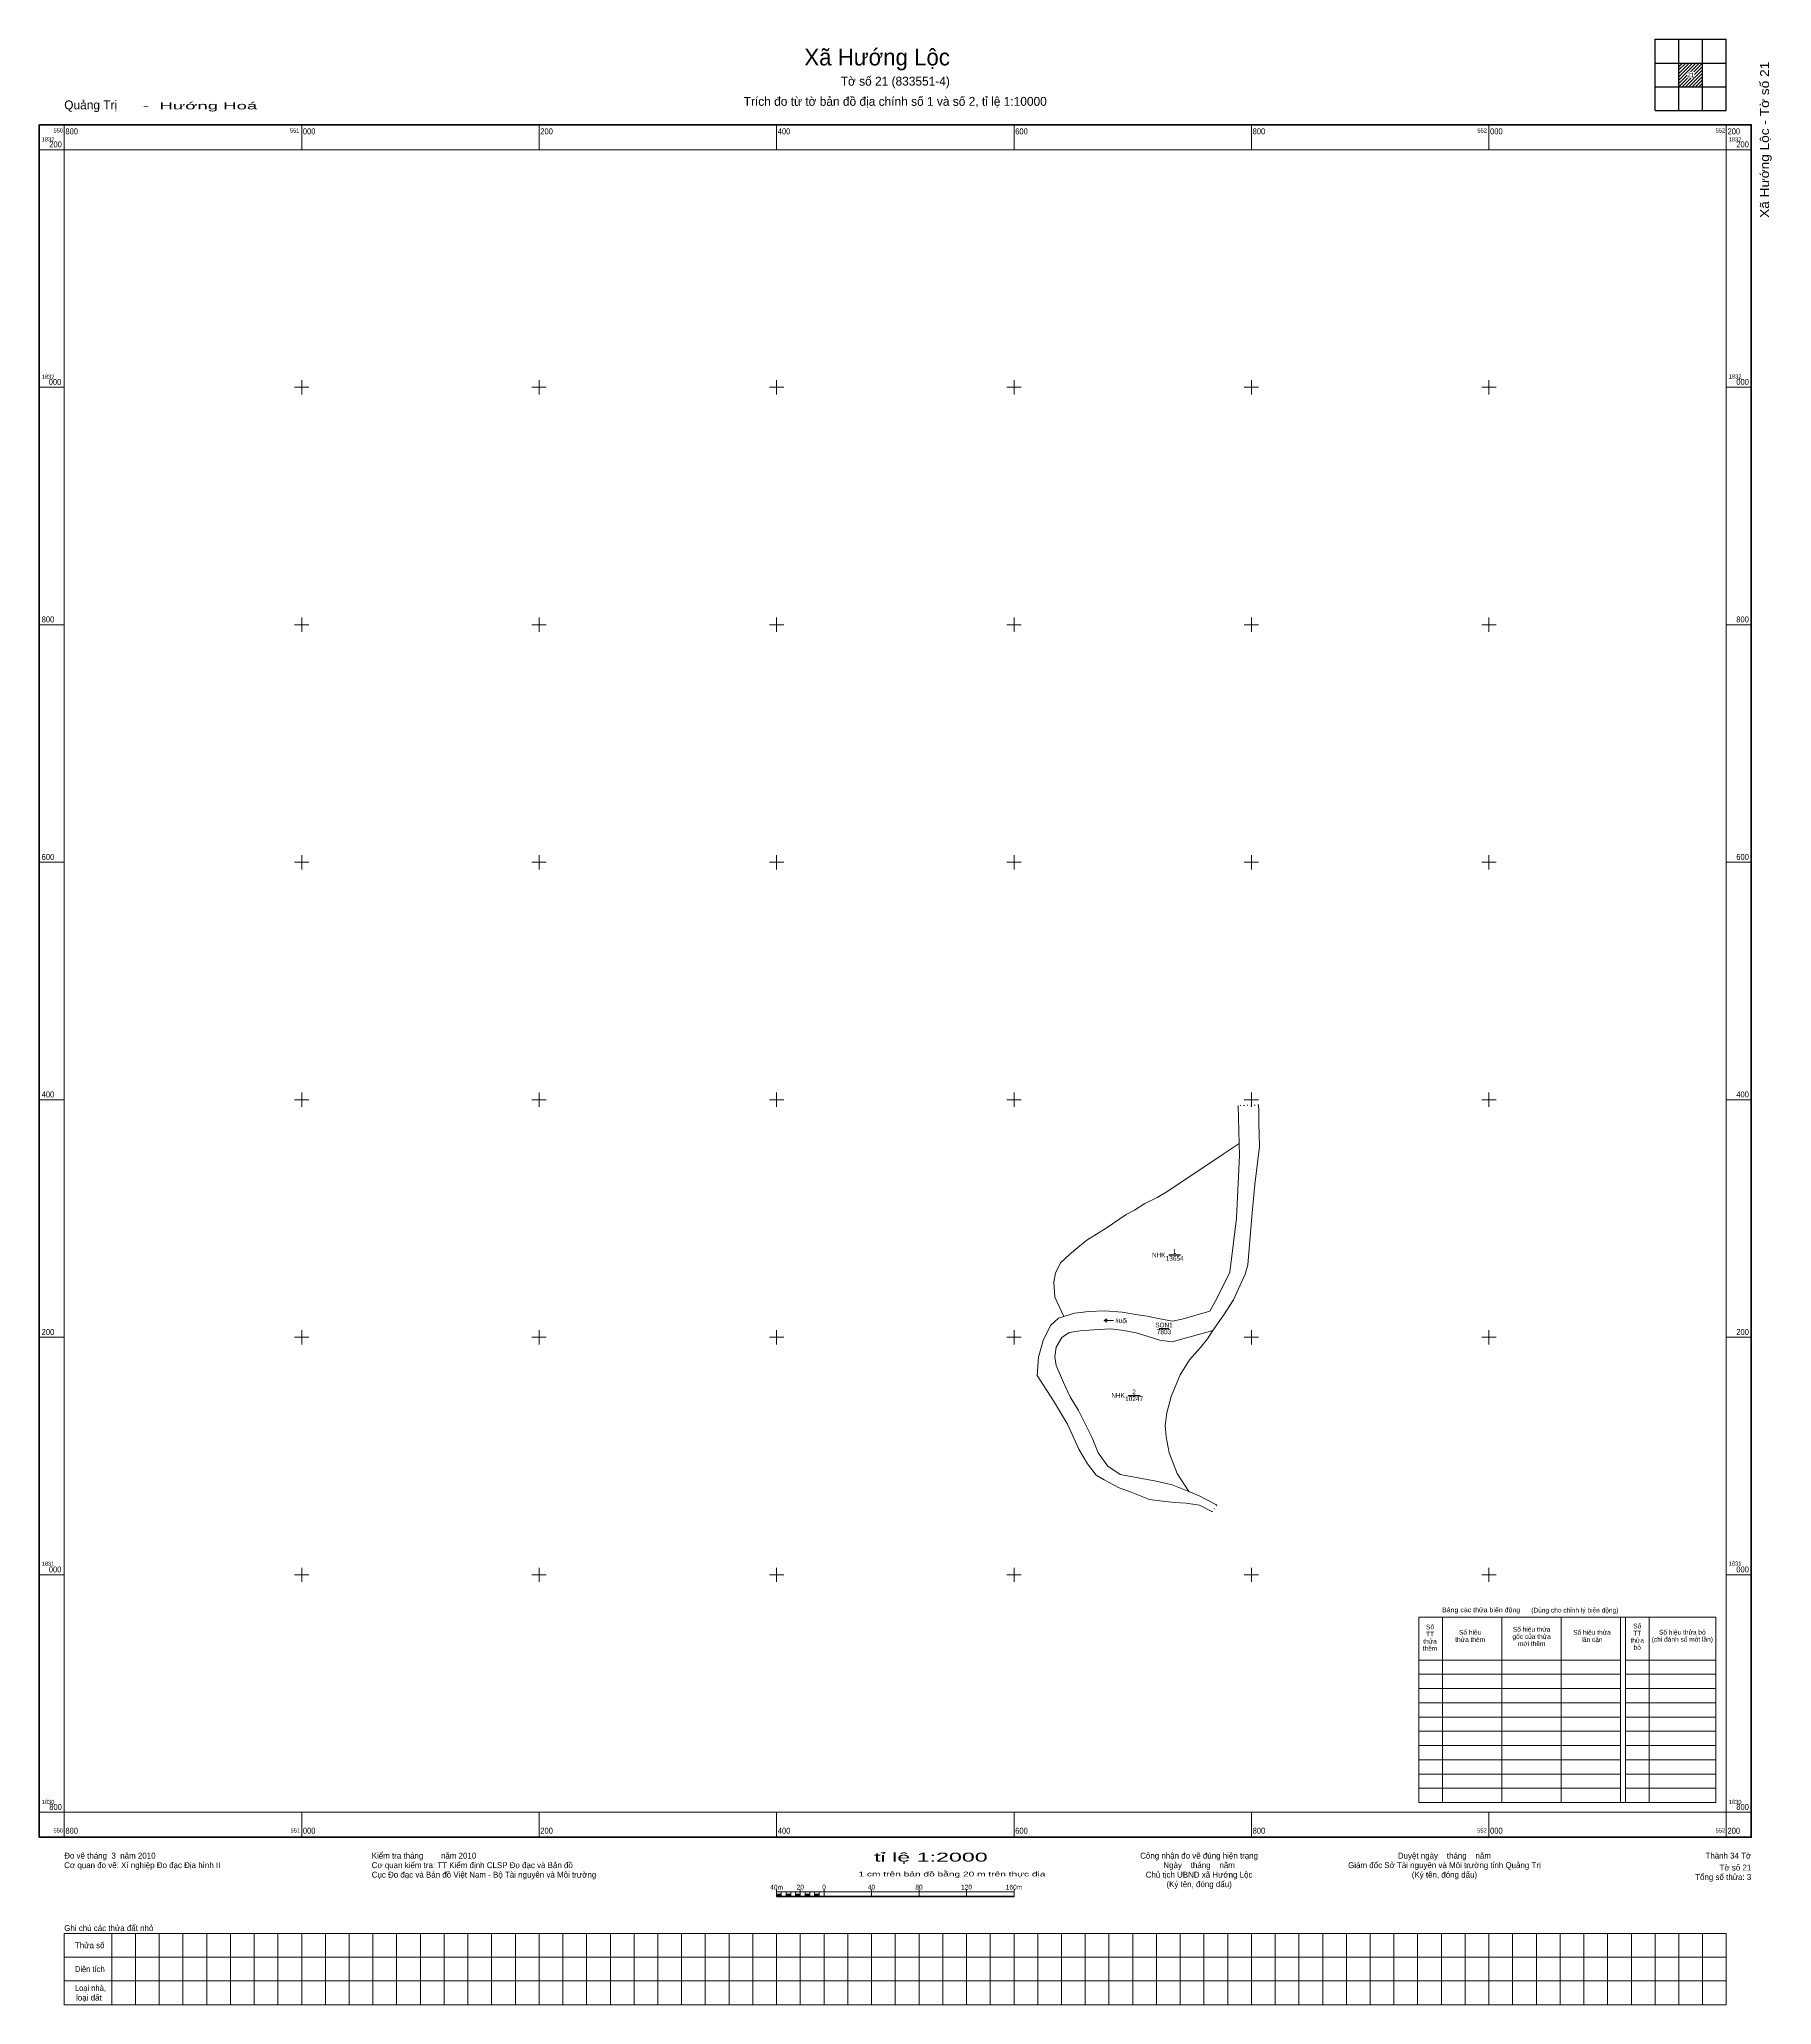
# Model space of a CAD drawing. Header units: metres. Extents: x 550779 to 552238, y 1830638 to 1832293.
import ezdxf
from ezdxf.enums import TextEntityAlignment as Align

# ---------------------------------------------------------------- set-up
doc = ezdxf.new("R2010")
doc.units = ezdxf.units.M
doc.header["$LTSCALE"] = 2
doc.linetypes.add('DOTTED', pattern=[1.5, 0.3, -1.2])
for name, color, linetype, lineweight in [('10', 7, 'Continuous', 13), ('13', 7, 'Continuous', 25), ('32', 7, 'Continuous', 13), ('35', 7, 'Continuous', 13), ('63', 7, 'Continuous', 13)]:
    doc.layers.add(name, color=color, linetype=linetype, lineweight=lineweight)
doc.layers.add('39', color=7, linetype='Continuous')

msp = doc.modelspace()

# ---------------------------------------------------------------- hatches: boundary and pattern name
at = {"layer": '63'}
for points in [[(551400, 1830729), (551400, 1830731), (551404, 1830731), (551404, 1830729)], [(551408, 1830729), (551408, 1830731), (551412, 1830731), (551412, 1830729)], [(551416, 1830729), (551416, 1830731), (551420, 1830731), (551420, 1830729)], [(551424, 1830729), (551424, 1830731), (551428, 1830731), (551428, 1830729)], [(551432, 1830729), (551432, 1830731), (551436, 1830731), (551436, 1830729)]]:
    msp.add_hatch(color=256, dxfattribs=at).paths.add_polyline_path(points)

# ---------------------------------------------------------------- linework, layer by layer
at = {"layer": '10', "linetype": 'DOTTED'}
for p, q in [((551806.03, 1831395.71), (551788.85, 1831395.05)), ((551766.95, 1831053), (551770.82, 1831058.61))]:
    msp.add_line(p, q, dxfattribs=at)
at = {"layer": '10'}
for points in [[(551789.7, 1831363.06), (551776.25, 1831354.2), (551729.59, 1831323), (551720.52, 1831317.8), (551710.15, 1831312.6), (551701.37, 1831306.92), (551694.6, 1831303.5), (551677.75, 1831291.8), (551661.3, 1831281.75), (551653.69, 1831275.6), (551646.64, 1831269.7), (551639.07, 1831262.72), (551634.97, 1831254.11), (551633.68, 1831246.31), (551634.39, 1831233.74), (551642.01, 1831217.51)], [(551747.22, 1831070.03), (551737.33, 1831085.42), (551730.66, 1831102.67), (551728.14, 1831116.25), (551727.22, 1831125.68), (551728.6, 1831136.47), (551732.28, 1831150.28), (551740.09, 1831168.45), (551747.9, 1831180.88), (551757.1, 1831191.46), (551763.08, 1831198.59), (551767.45, 1831205.63)]]:
    msp.add_lwpolyline(points, dxfattribs=at)
at = {"layer": '13'}
for p, q in [((551730.29, 1831269.32), (551740.33, 1831269.32)), ((551722.26, 1831207.46), (551730.35, 1831207.46)), ((551696.07, 1831151.12), (551706.24, 1831151.12))]:
    msp.add_line(p, q, dxfattribs=at)
at = {"layer": '32'}
msp.add_line((551788.85, 1831395.05), (551789.7, 1831363.06), dxfattribs=at)
for points in [[(551806.03, 1831395.71), (551806.11, 1831390.93), (551806.31, 1831380.38)], [(551806.31, 1831380.38), (551806.67, 1831360.76), (551802.8, 1831328.74), (551800.62, 1831304.89), (551798.73, 1831281.41), (551796.82, 1831260.92), (551794.76, 1831253.03)], [(551789.7, 1831363.06), (551789.96, 1831353.14), (551787.53, 1831300.36), (551781.92, 1831254.85), (551770.92, 1831232.62), (551764.87, 1831221.94), (551741.67, 1831215.26), (551733.54, 1831213.64), (551721.3, 1831215.86), (551712.09, 1831217.77), (551704.31, 1831218.85), (551691.05, 1831221.28), (551676.3, 1831222.21), (551663.06, 1831221.65), (551650.92, 1831220.22), (551642.01, 1831217.51)], [(551794.76, 1831253.03), (551784.99, 1831231.61), (551776.83, 1831219.03), (551767.45, 1831205.63)], [(551642.01, 1831217.51), (551637.59, 1831216.16), (551630.66, 1831210.02), (551624.5, 1831197.32), (551620.5, 1831183.2), (551619.47, 1831167.94), (551633.15, 1831146.43), (551645.1, 1831126.87), (551654.58, 1831105.7), (551661.85, 1831093.41), (551669.14, 1831083.79), (551676.06, 1831080.11), (551688.51, 1831073.26), (551698.6, 1831069.46), (551714.12, 1831063.46), (551722.92, 1831062.17), (551735.55, 1831060.83), (551745.08, 1831060.45), (551756.11, 1831058.59), (551766.73, 1831053.18), (551766.95, 1831053)], [(551747.22, 1831070.03), (551733.12, 1831075.84), (551719.64, 1831078.75), (551689.53, 1831084.36), (551679.05, 1831091.44), (551670.91, 1831102.63), (551665.76, 1831115.33), (551654.22, 1831138.43), (551647.4, 1831149.77), (551641.81, 1831161.92), (551635.48, 1831176.15), (551634.44, 1831183.51), (551635.63, 1831191.8), (551640.18, 1831199.82), (551646.5, 1831204.06), (551655.83, 1831205.32), (551667.21, 1831206.16), (551681.26, 1831206.99), (551692.54, 1831205.82), (551702.92, 1831203.88), (551713.12, 1831200.59), (551722.95, 1831197.59), (551733.11, 1831196.12), (551767.45, 1831205.63)], [(551747.22, 1831070.03), (551756.03, 1831066.39), (551770.01, 1831059.22), (551770.82, 1831058.61)]]:
    msp.add_lwpolyline(points, dxfattribs=at)
at = {"layer": '35'}
for p, q in [((551676.51, 1831214.18), (551678.29, 1831215.23)), ((551678.31, 1831212.98), (551676.51, 1831213.99))]:
    msp.add_line(p, q, dxfattribs=at)
for points in [[(551678.17, 1831215.42), (551675.9, 1831214.08), (551678.2, 1831212.78)], [(551676.51, 1831213.99), (551683.7, 1831214.06), (551683.7, 1831214.28), (551676.51, 1831214.18)]]:
    msp.add_lwpolyline(points, dxfattribs=at)
at = {"layer": '63', "lineweight": 25}
for p, q in [((552140, 1832293), (552200, 1832293)), ((552140, 1832233), (552140, 1832293)), ((552160, 1832233), (552160, 1832293)), ((552180, 1832233), (552180, 1832293)), ((552140, 1832273), (552200, 1832273)), ((552140, 1832253), (552200, 1832253))]:
    msp.add_line(p, q, dxfattribs=at)
at = {"layer": '63'}
for p, q in [((552160, 1832272.8), (552160.2, 1832273)), ((552160, 1832269.96), (552163.04, 1832273)), ((552160, 1832267.16), (552165.84, 1832273)), ((552160, 1832264.32), (552168.68, 1832273)), ((552160, 1832261.48), (552171.52, 1832273)), ((552167, 1832265.68), (552174.36, 1832273)), ((552169.8, 1832265.68), (552177.16, 1832273)), ((552172.64, 1832265.68), (552180, 1832273)), ((552173.12, 1832263.32), (552180, 1832270.16)), ((552173.12, 1832260.52), (552180, 1832267.36)), ((552160, 1832258.64), (552166.88, 1832265.52)), ((552160, 1832255.84), (552166.88, 1832262.72)), ((552160, 1832253), (552167.36, 1832260.36)), ((552162.84, 1832253), (552170.2, 1832260.36)), ((552165.64, 1832253), (552173, 1832260.36)), ((552168.48, 1832253), (552180, 1832264.52)), ((552171.32, 1832253), (552180, 1832261.68)), ((552174.16, 1832253), (552180, 1832258.84)), ((552176.96, 1832253), (552180, 1832256.04)), ((552179.8, 1832253), (552180, 1832253.2)), ((550800, 1832200), (550800, 1832221)), ((551000, 1832200), (551000, 1832221)), ((551200, 1832200), (551200, 1832221)), ((551400, 1832200), (551400, 1832221)), ((551600, 1832200), (551600, 1832221)), ((551800, 1832200), (551800, 1832221)), ((552000, 1832200), (552000, 1832221)), ((552200, 1832200), (552200, 1832221)), ((550800, 1832200), (550779, 1832200)), ((552200, 1832200), (552221, 1832200)), ((551000, 1831994), (551000, 1832006)), ((551200, 1831994), (551200, 1832006)), ((551400, 1831994), (551400, 1832006)), ((551600, 1831994), (551600, 1832006)), ((551800, 1831994), (551800, 1832006)), ((552000, 1831994), (552000, 1832006)), ((550800, 1832000), (550779, 1832000)), ((550994, 1832000), (551006, 1832000)), ((551194, 1832000), (551206, 1832000)), ((551394, 1832000), (551406, 1832000)), ((551594, 1832000), (551606, 1832000)), ((551794, 1832000), (551806, 1832000)), ((551994, 1832000), (552006, 1832000)), ((552200, 1832000), (552221, 1832000)), ((551000, 1831794), (551000, 1831806)), ((551200, 1831794), (551200, 1831806)), ((551400, 1831794), (551400, 1831806)), ((551600, 1831794), (551600, 1831806)), ((551800, 1831794), (551800, 1831806)), ((552000, 1831794), (552000, 1831806)), ((550800, 1831800), (550779, 1831800)), ((550994, 1831800), (551006, 1831800)), ((551194, 1831800), (551206, 1831800)), ((551394, 1831800), (551406, 1831800)), ((551594, 1831800), (551606, 1831800)), ((551794, 1831800), (551806, 1831800)), ((551994, 1831800), (552006, 1831800)), ((552200, 1831800), (552221, 1831800)), ((551000, 1831594), (551000, 1831606)), ((551200, 1831594), (551200, 1831606)), ((551400, 1831594), (551400, 1831606)), ((551600, 1831594), (551600, 1831606)), ((551800, 1831594), (551800, 1831606)), ((552000, 1831594), (552000, 1831606)), ((550800, 1831600), (550779, 1831600)), ((550994, 1831600), (551006, 1831600)), ((551194, 1831600), (551206, 1831600)), ((551394, 1831600), (551406, 1831600)), ((551594, 1831600), (551606, 1831600)), ((551794, 1831600), (551806, 1831600)), ((551994, 1831600), (552006, 1831600)), ((552200, 1831600), (552221, 1831600)), ((550800, 1831400), (550779, 1831400)), ((550994, 1831400), (551006, 1831400)), ((551000, 1831394), (551000, 1831406)), ((551194, 1831400), (551206, 1831400)), ((551200, 1831394), (551200, 1831406)), ((551394, 1831400), (551406, 1831400)), ((551400, 1831394), (551400, 1831406)), ((551594, 1831400), (551606, 1831400)), ((551600, 1831394), (551600, 1831406)), ((551794, 1831400), (551806, 1831400)), ((551800, 1831394), (551800, 1831406)), ((551994, 1831400), (552006, 1831400)), ((552000, 1831394), (552000, 1831406)), ((552200, 1831400), (552221, 1831400)), ((550800, 1831200), (550779, 1831200)), ((550994, 1831200), (551006, 1831200)), ((551000, 1831194), (551000, 1831206)), ((551194, 1831200), (551206, 1831200)), ((551200, 1831194), (551200, 1831206)), ((551394, 1831200), (551406, 1831200)), ((551400, 1831194), (551400, 1831206)), ((551594, 1831200), (551606, 1831200)), ((551600, 1831194), (551600, 1831206)), ((551794, 1831200), (551806, 1831200)), ((551800, 1831194), (551800, 1831206)), ((551994, 1831200), (552006, 1831200)), ((552000, 1831194), (552000, 1831206)), ((552200, 1831200), (552221, 1831200)), ((550800, 1831000), (550779, 1831000)), ((550994, 1831000), (551006, 1831000)), ((551000, 1830994), (551000, 1831006)), ((551194, 1831000), (551206, 1831000)), ((551200, 1830994), (551200, 1831006)), ((551394, 1831000), (551406, 1831000)), ((551400, 1830994), (551400, 1831006)), ((551594, 1831000), (551606, 1831000)), ((551600, 1830994), (551600, 1831006)), ((551794, 1831000), (551806, 1831000)), ((551800, 1830994), (551800, 1831006)), ((551994, 1831000), (552006, 1831000)), ((552000, 1830994), (552000, 1831006)), ((552200, 1831000), (552221, 1831000)), ((551940.98, 1830964.21), (552191.25, 1830964.21)), ((551940.98, 1830808.21), (551940.98, 1830964.21)), ((551960.98, 1830808.21), (551960.98, 1830964.21)), ((552010.98, 1830808.21), (552010.98, 1830964.21)), ((552060.98, 1830808.21), (552060.98, 1830964.21)), ((552134.98, 1830808.21), (552134.98, 1830964.21)), ((552191.25, 1830808.21), (552191.25, 1830964.21)), ((551940.98, 1830928.21), (552110.98, 1830928.21)), ((552114.98, 1830928.21), (552191.25, 1830928.21)), ((551940.98, 1830916.21), (552110.98, 1830916.21)), ((552114.98, 1830916.21), (552191.25, 1830916.21)), ((551940.98, 1830904.21), (552110.98, 1830904.21)), ((552114.98, 1830904.21), (552191.25, 1830904.21)), ((551940.98, 1830892.21), (552110.98, 1830892.21)), ((551940.98, 1830880.21), (552110.98, 1830880.21)), ((552114.98, 1830892.21), (552191.25, 1830892.21)), ((552114.98, 1830880.21), (552191.25, 1830880.21)), ((551940.98, 1830868.21), (552110.98, 1830868.21)), ((552114.98, 1830868.21), (552191.25, 1830868.21)), ((551940.98, 1830856.21), (552110.98, 1830856.21)), ((551940.98, 1830844.21), (552110.98, 1830844.21)), ((552114.98, 1830856.21), (552191.25, 1830856.21)), ((552114.98, 1830844.21), (552191.25, 1830844.21)), ((551940.98, 1830832.21), (552110.98, 1830832.21)), ((552114.98, 1830832.21), (552191.25, 1830832.21)), ((551940.98, 1830820.21), (552110.98, 1830820.21)), ((552114.98, 1830820.21), (552191.25, 1830820.21)), ((550800, 1830800), (550779, 1830800)), ((550800, 1830800), (550800, 1830779)), ((551000, 1830800), (551000, 1830779)), ((551200, 1830800), (551200, 1830779)), ((551400, 1830800), (551400, 1830779)), ((551600, 1830800), (551600, 1830779)), ((551800, 1830800), (551800, 1830779)), ((551940.98, 1830808.21), (552191.25, 1830808.21)), ((552000, 1830800), (552000, 1830779)), ((552200, 1830800), (552200, 1830779)), ((552200, 1830800), (552221, 1830800)), ((551400, 1830729), (551400, 1830735)), ((551400, 1830733), (551600, 1830733)), ((551404, 1830729), (551404, 1830733)), ((551408, 1830729), (551408, 1830733)), ((551412, 1830729), (551412, 1830733)), ((551416, 1830729), (551416, 1830733)), ((551420, 1830729), (551420, 1830735)), ((551420, 1830729), (551420, 1830733)), ((551424, 1830729), (551424, 1830733)), ((551428, 1830729), (551428, 1830733)), ((551432, 1830729), (551432, 1830733)), ((551436, 1830729), (551436, 1830733)), ((551440, 1830729), (551440, 1830735)), ((551480, 1830729), (551480, 1830735)), ((551520, 1830729), (551520, 1830735)), ((551560, 1830729), (551560, 1830735)), ((551600, 1830729), (551600, 1830735)), ((550840, 1830698), (550840, 1830638)), ((550860, 1830698), (550860, 1830638)), ((550880, 1830698), (550880, 1830638)), ((550900, 1830698), (550900, 1830638)), ((550920, 1830698), (550920, 1830638)), ((550940, 1830698), (550940, 1830638)), ((550960, 1830698), (550960, 1830638)), ((550980, 1830698), (550980, 1830638)), ((551000, 1830698), (551000, 1830638)), ((551020, 1830698), (551020, 1830638)), ((551040, 1830698), (551040, 1830638)), ((551060, 1830698), (551060, 1830638)), ((551080, 1830698), (551080, 1830638)), ((551100, 1830698), (551100, 1830638)), ((551120, 1830698), (551120, 1830638)), ((551140, 1830698), (551140, 1830638)), ((551160, 1830698), (551160, 1830638)), ((551180, 1830698), (551180, 1830638)), ((551200, 1830698), (551200, 1830638)), ((551220, 1830698), (551220, 1830638)), ((551240, 1830698), (551240, 1830638)), ((551260, 1830698), (551260, 1830638)), ((551280, 1830698), (551280, 1830638)), ((551300, 1830698), (551300, 1830638)), ((551320, 1830698), (551320, 1830638)), ((551340, 1830698), (551340, 1830638)), ((551360, 1830698), (551360, 1830638)), ((551380, 1830698), (551380, 1830638)), ((551400, 1830698), (551400, 1830638)), ((551420, 1830698), (551420, 1830638)), ((551440, 1830698), (551440, 1830638)), ((551460, 1830698), (551460, 1830638)), ((551480, 1830698), (551480, 1830638)), ((551500, 1830698), (551500, 1830638)), ((551520, 1830698), (551520, 1830638)), ((551540, 1830698), (551540, 1830638)), ((551560, 1830698), (551560, 1830638)), ((551580, 1830698), (551580, 1830638)), ((551600, 1830698), (551600, 1830638)), ((551620, 1830698), (551620, 1830638)), ((551640, 1830698), (551640, 1830638)), ((551660, 1830698), (551660, 1830638)), ((551680, 1830698), (551680, 1830638)), ((551700, 1830698), (551700, 1830638)), ((551720, 1830698), (551720, 1830638)), ((551740, 1830698), (551740, 1830638)), ((551760, 1830698), (551760, 1830638)), ((551780, 1830698), (551780, 1830638)), ((551800, 1830698), (551800, 1830638)), ((551820, 1830698), (551820, 1830638)), ((551840, 1830698), (551840, 1830638)), ((551860, 1830698), (551860, 1830638)), ((551880, 1830698), (551880, 1830638)), ((551900, 1830698), (551900, 1830638)), ((551920, 1830698), (551920, 1830638)), ((551940, 1830698), (551940, 1830638)), ((551960, 1830698), (551960, 1830638)), ((551980, 1830698), (551980, 1830638)), ((552000, 1830698), (552000, 1830638)), ((552020, 1830698), (552020, 1830638)), ((552040, 1830698), (552040, 1830638)), ((552060, 1830698), (552060, 1830638)), ((552080, 1830698), (552080, 1830638)), ((552100, 1830698), (552100, 1830638)), ((552120, 1830698), (552120, 1830638)), ((552140, 1830698), (552140, 1830638)), ((552160, 1830698), (552160, 1830638)), ((552180, 1830698), (552180, 1830638)), ((550800, 1830678), (552200, 1830678)), ((550800, 1830658), (552200, 1830658))]:
    msp.add_line(p, q, dxfattribs=at)
at = {"layer": '63', "lineweight": 53}
msp.add_line((551400, 1830729), (551600, 1830729), dxfattribs=at)
at = {"layer": '63', "lineweight": 25}
msp.add_lwpolyline([(552140, 1832233), (552200, 1832233), (552200, 1832293)], dxfattribs=at)
at = {"layer": '63', "lineweight": 158}
msp.add_lwpolyline([(550779, 1832221), (552221, 1832221), (552221, 1830779), (550779, 1830779)], close=True, dxfattribs=at)
at = {"layer": '63'}
for points in [[(550800, 1832200), (552200, 1832200), (552200, 1830800), (550800, 1830800)], [(552110.98, 1830964.21), (552110.98, 1830808.21), (552114.98, 1830808.21), (552114.98, 1830964.21)], [(551400, 1830729), (551400, 1830731), (551404, 1830731), (551404, 1830729)], [(551408, 1830729), (551408, 1830731), (551412, 1830731), (551412, 1830729)], [(551416, 1830729), (551416, 1830731), (551420, 1830731), (551420, 1830729)], [(551424, 1830729), (551424, 1830731), (551428, 1830731), (551428, 1830729)], [(551432, 1830729), (551432, 1830731), (551436, 1830731), (551436, 1830729)], [(550800, 1830698), (552200, 1830698), (552200, 1830638), (550800, 1830638)]]:
    msp.add_lwpolyline(points, close=True, dxfattribs=at)

# ---------------------------------------------------------------- texts
at = {"layer": '13'}
for s, width, p in [('1', 0.7, (551735.31, 1831270.21)), ('13654', 0.85, (551735.31, 1831264.43)), ('SON1', 0.8, (551726.31, 1831208.35)), ('7803', 0.85, (551726.3, 1831202.57)), ('10247', 0.85, (551701.16, 1831146.23)), ('2', 0.85, (551701.16, 1831152.01))]:
    msp.add_text(s, height=4, dxfattribs=dict(at, width=width)).set_placement(p, align=Align.CENTER)
at = {"layer": '13', "width": 0.8}
for p in [(551729.03, 1831267.32), (551694.8, 1831149.12)]:
    msp.add_text('NHK ', height=4, dxfattribs=at).set_placement(p, align=Align.RIGHT)
at = {"layer": '39'}
msp.add_text('suối', height=4, rotation=352.893, dxfattribs=at).set_placement((551690.28, 1831212.2), align=Align.CENTER)
at = {"layer": '63'}
for s, height, p in [('Xã Hướng Lộc', 14, (551484.7, 1832271)), ('Tờ số 21 (833551-4)', 7.5, (551500.01, 1832254)), ('Trích đo từ tờ bản đồ địa chính số 1 và số 2, tỉ lệ 1:10000', 7.5, (551499.99, 1832237)), ('TT', 4, (551950.45, 1830948.06)), ('Số', 4, (551950.45, 1830954.06)), ('thửa thêm', 4, (551984.21, 1830943.53)), ('gốc của thửa', 4, (552036, 1830946.06)), ('Số hiệu thửa', 4, (552036, 1830952.06)), ('mới thêm', 4, (552036.01, 1830940.06)), ('Số hiệu thửa', 4, (552086.84, 1830949.52)), ('TT', 4, (552124.96, 1830948.85)), ('Số', 4, (552124.96, 1830954.85)), ('(chỉ đánh số một lần)', 4, (552162.94, 1830943.65)), ('Số hiệu thửa bỏ', 4, (552162.93, 1830949.65)), ('Công nhận đo vẽ đúng hiện trạng', 5, (551755.92, 1830761)), ('Duyệt ngày    tháng    năm', 5, (551962.53, 1830761)), ('Chủ tịch UBND xã Hướng Lộc', 5, (551755.91, 1830745)), ('Ngày    tháng    năm', 5, (551755.93, 1830753)), ('Giám đốc Sở Tài nguyên và Môi trường tỉnh Quảng Trị', 5, (551962.55, 1830753)), ('(Ký tên, đóng dấu)', 5, (551962.54, 1830745)), ('(Ký tên, đóng dấu)', 5, (551755.94, 1830737))]:
    msp.add_text(s, height=height, dxfattribs=at).set_placement(p, align=Align.CENTER)
at = {"layer": '63', "width": 1.15}
msp.add_text('Xã Hướng Lộc - Tờ số 21', height=7.48, rotation=89.999, dxfattribs=at).set_placement((552235.96, 1832142.62))
at = {"layer": '63'}
for s, height, width, p in [('21', 4, 0.8, (552170, 1832261)), ('thửa', 4, 0.95, (551950.45, 1830942.06)), ('Số hiệu', 4, 0.95, (551984.21, 1830949.53)), ('lân cận', 4, 0.95, (552086.84, 1830943.52)), ('thửa', 4, 0.95, (552124.96, 1830942.85)), ('thêm', 4, 0.95, (551950.44, 1830936.06)), ('bỏ', 4, 0.95, (552124.96, 1830936.85)), ('tỉ lệ 1:2000', 7.5, 1.95, (551530.01, 1830758.5)), ('1 cm trên bản đồ bằng 20 m trên thực địa', 4, 1.6, (551547.75, 1830746)), ('40m', 4, 0.95, (551400, 1830735)), ('20', 4, 0.95, (551420, 1830735)), ('0', 4, 0.9, (551440, 1830735)), ('40', 4, 0.95, (551480, 1830735)), ('80', 4, 0.95, (551520, 1830735)), ('120', 4, 0.95, (551559.99, 1830735)), ('160m', 4, 0.95, (551600.01, 1830735))]:
    msp.add_text(s, height=height, dxfattribs=dict(at, width=width)).set_placement(p, align=Align.CENTER)
for s, height, p in [('Quảng Trị', 7.5, (550800, 1832234)), ('(Dùng cho chỉnh lý biến động)', 4, (552035.71, 1830968.25)), ('Đo vẽ tháng  3  năm 2010', 5, (550800, 1830761)), ('Kiểm tra tháng        năm 2010', 5, (551059, 1830761)), ('Cơ quan đo vẽ: Xí nghiệp Đo đạc Địa hình II', 5, (550800, 1830753)), ('Cơ quan kiểm tra: TT Kiểm định CLSP Đo đạc và Bản đồ', 5, (551059, 1830753)), ('Cục Đo đạc và Bản đồ Việt Nam - Bộ Tài nguyên và Môi trường', 5, (551059, 1830745)), ('Ghi chú các thửa đất nhỏ', 5, (550800, 1830700)), ('Thửa số', 5, (550809, 1830685.5)), ('loại đất', 5, (550810, 1830641.5))]:
    msp.add_text(s, height=height, dxfattribs=at).set_placement(p)
for s, height, width, p in [('  -  Hướng Hoá', 6, 1.95, (550857.53, 1832234)), ('800', 5, 0.95, (550801, 1832213)), ('000', 5, 0.95, (551001, 1832213)), ('200', 5, 0.95, (551201, 1832213)), ('400', 5, 0.95, (551401, 1832213)), ('600', 5, 0.95, (551601, 1832213)), ('800', 5, 0.95, (551801, 1832213)), ('000', 5, 0.95, (552001, 1832213)), ('200', 5, 0.95, (552201, 1832213)), ('1832', 3.5, 0.95, (550781, 1832207)), ('1832', 3.5, 0.95, (552202, 1832207)), ('1832', 3.5, 0.95, (550781, 1832007.13)), ('000', 5, 0.95, (550786.92, 1832002)), ('1832', 3.5, 0.95, (552202, 1832007.31)), ('800', 5, 0.95, (550781, 1831802)), ('600', 5, 0.95, (550781, 1831602)), ('400', 5, 0.95, (550781, 1831402)), ('200', 5, 0.95, (550781, 1831202)), ('1831', 3.5, 0.9, (550781, 1831007.59)), ('1831', 3.5, 0.9, (552202, 1831007.71)), ('000', 5, 0.95, (550786.98, 1831002)), ('Bảng các thửa biến động', 4, 1.1, (551960.6, 1830968.45)), ('1830', 3.5, 0.95, (550781, 1830807)), ('1830', 3.5, 0.95, (552202, 1830807)), ('800', 5, 0.95, (550801, 1830782)), ('000', 5, 0.95, (551001, 1830782)), ('200', 5, 0.95, (551201, 1830782)), ('400', 5, 0.95, (551401, 1830782)), ('600', 5, 0.95, (551601, 1830782)), ('800', 5, 0.95, (551801, 1830782)), ('000', 5, 0.95, (552001, 1830782)), ('200', 5, 0.95, (552201, 1830782)), ('Diện tích', 5, 0.95, (550809, 1830665.5)), ('Loại nhà,', 5, 0.95, (550809, 1830649.5))]:
    msp.add_text(s, height=height, dxfattribs=dict(at, width=width)).set_placement(p)
for s, height, width, p in [('550', 3.5, 0.95, (550799, 1832214.5)), ('551', 3.5, 0.85, (550998.07, 1832214.5)), ('552', 3.5, 0.95, (551998.39, 1832214.5)), ('552', 3.5, 0.95, (552199, 1832214.5)), ('200', 5, 0.95, (550798, 1832202)), ('200', 5, 0.95, (552219, 1832202)), ('000', 5, 0.95, (552219, 1832002)), ('800', 5, 0.95, (552219, 1831802)), ('600', 5, 0.95, (552219, 1831602)), ('400', 5, 0.95, (552219, 1831402)), ('200', 5, 0.95, (552219, 1831202)), ('000', 5, 0.95, (552219, 1831002)), ('800', 5, 0.95, (550798, 1830802)), ('800', 5, 0.95, (552219, 1830802)), ('550', 3.5, 0.95, (550799, 1830783)), ('551', 3.5, 0.85, (550998.59, 1830783)), ('552', 3.5, 0.95, (551998.2, 1830783)), ('552', 3.5, 0.95, (552199, 1830783))]:
    msp.add_text(s, height=height, dxfattribs=dict(at, width=width)).set_placement(p, align=Align.RIGHT)
for s, p in [('Thành 34 Tờ', (552221, 1830761)), ('Tổng số thửa: 3', (552221, 1830743)), ('Tờ số 21', (552221, 1830751))]:
    msp.add_text(s, height=5, dxfattribs=at).set_placement(p, align=Align.RIGHT)

doc.saveas('drawing.dxf')
